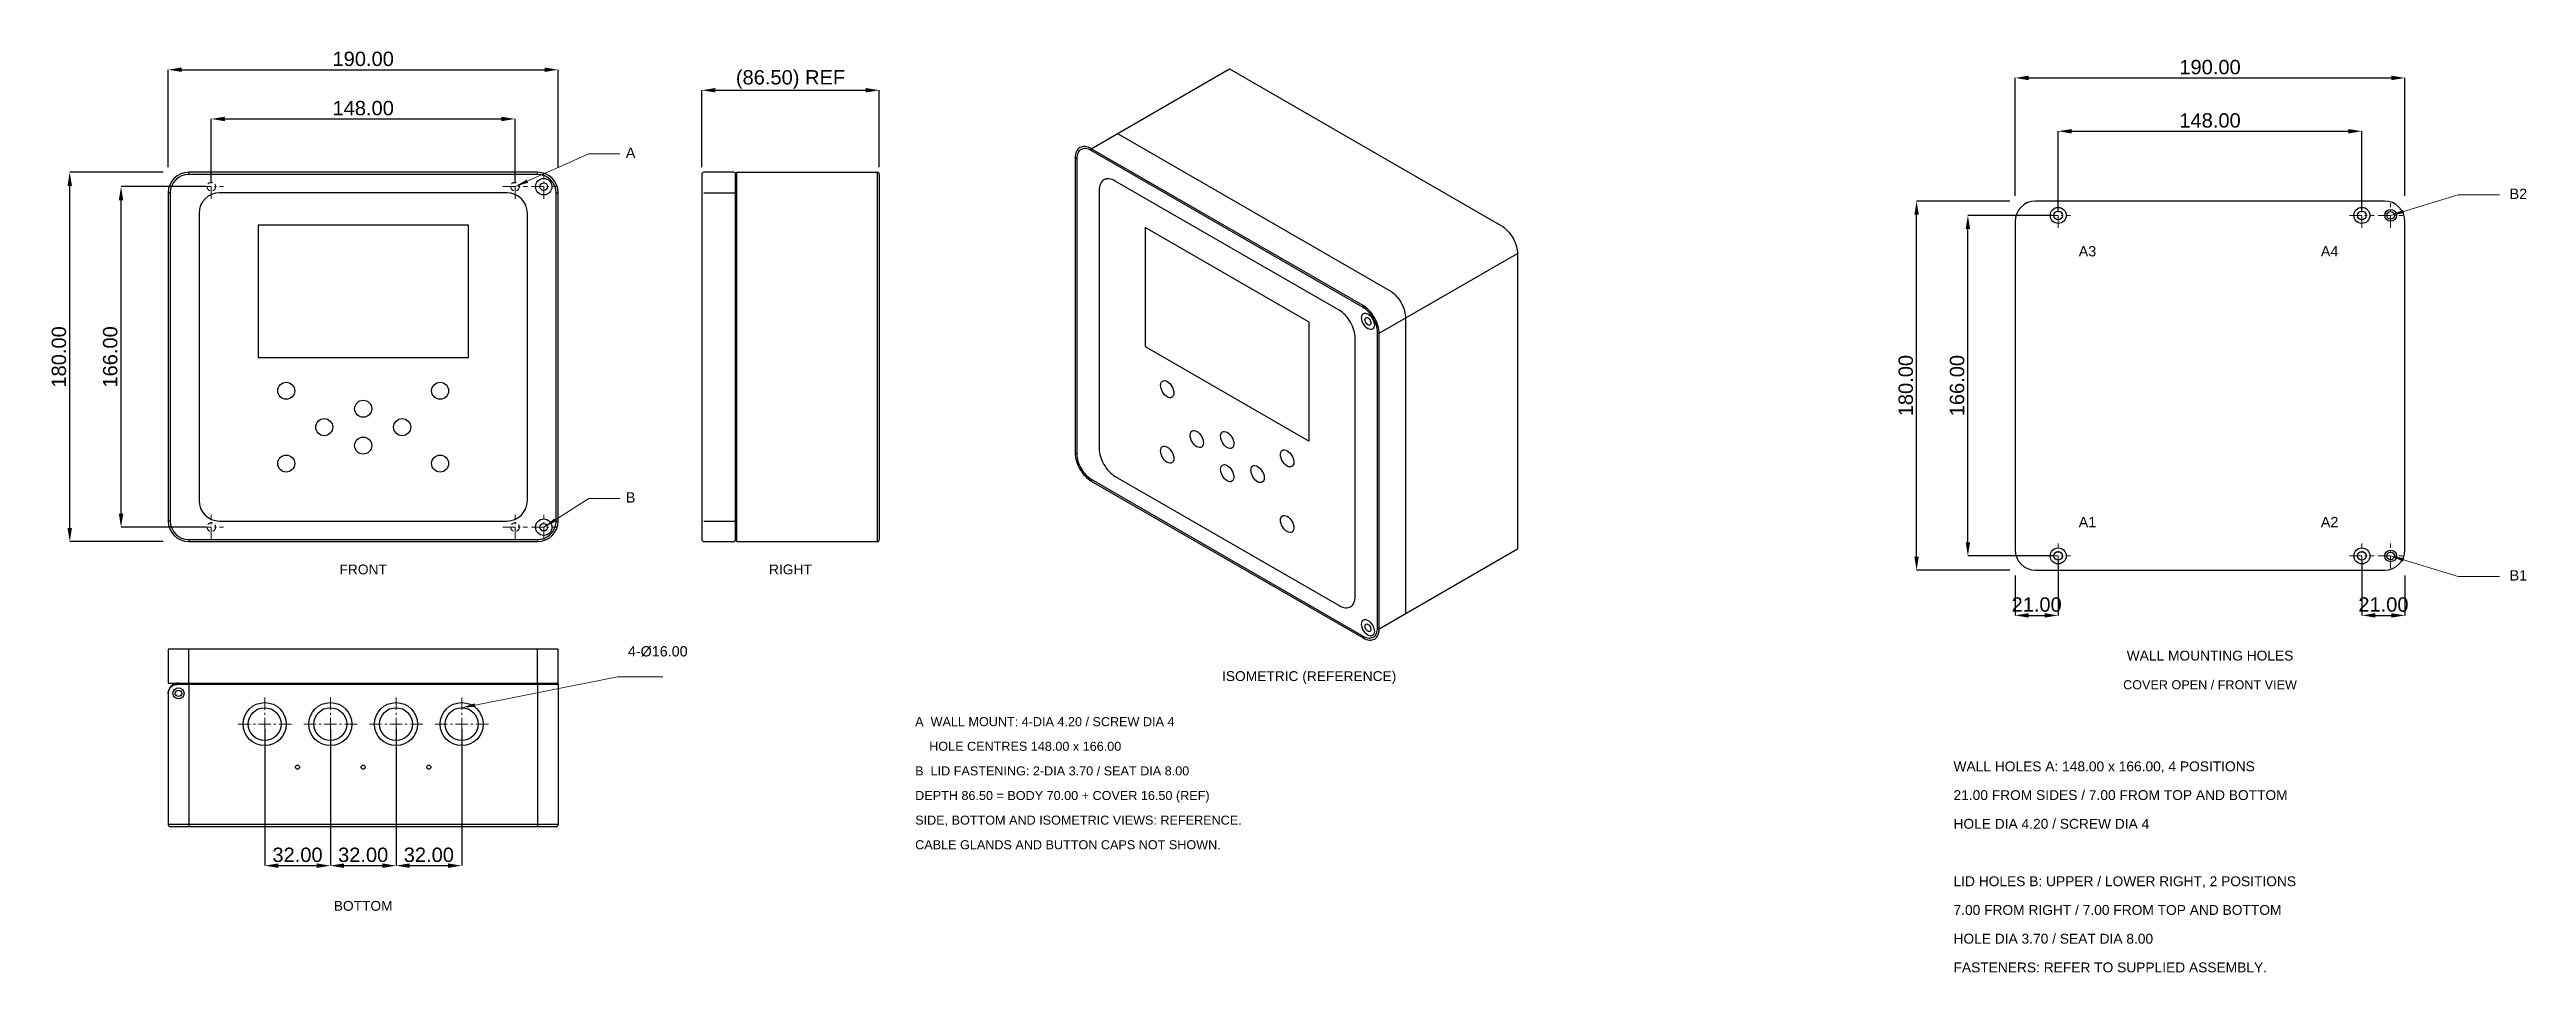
# Model space of a CAD drawing. Header units: millimetres. Extents: x 66 to 1698, y 104 to 554.
# Drawn here: x 66 to 1273, y 104 to 554 of the extents above; entities that cross this region are included whole.
import ezdxf
from ezdxf.enums import TextEntityAlignment as Align

# ---------------------------------------------------------------- set-up
doc = ezdxf.new("R2010")
doc.units = ezdxf.units.MM
doc.linetypes.add('WB_CENTER', pattern=[10, 6, -1.5, 1, -1.5])
doc.linetypes.add('WB_HIDDEN', pattern=[4, 2.5, -1.5])
for name, color, linetype, lineweight in [('CENTER', 7, 'WB_CENTER', 18), ('DETAIL', 7, 'Continuous', 25), ('DIM', 7, 'Continuous', 18), ('HIDDEN', 7, 'WB_HIDDEN', 18), ('ISO', 7, 'Continuous', 25), ('LID_HOLES', 7, 'Continuous', 25), ('OUTLINE', 7, 'Continuous', 25), ('TEXT', 7, 'Continuous', 0), ('WALL_HOLES', 7, 'Continuous', 25)]:
    doc.layers.add(name, color=color, linetype=linetype, lineweight=lineweight)
doc.styles.add('SLDTEXTSTYLE1', font='arial.ttf')
doc.styles.get("Standard").update_dxf_attribs({"font": 'arial.ttf'})
doc.styles.add('WB_CENTURY', font='arial.ttf')
doc.dimstyles.new('SLDDIMSTYLE0', dxfattribs={"dimtxt": 3.5, "dimasz": 3.302, "dimexe": 0, "dimexo": 0.625, "dimgap": 0.875, "dimtad": 1, "dimlfac": 2.5, "dimrnd": 1e-09, "dimzin": 4, "dimtxsty": 'SLDTEXTSTYLE1', "dimsah": 1, "dimcen": 2.5, "dimazin": 1, "dimtfac": 1, "dimtmove": 0, "dimatfit": 3, "dimfrac": 2, "dimtzin": 12, "dimarcsym": 0})

msp = doc.modelspace()

# ---------------------------------------------------------------- texts
at = {"layer": 'TEXT'}
for s, height, p in [('A', 5, (347, 501)), ('B2', 5, (1265, 481)), ('A3', 5, (1055, 453)), ('A4', 5, (1173, 453)), ('B', 5, (347, 333)), ('A1', 5, (1055, 321)), ('A2', 5, (1173, 321)), ('B1', 5, (1265, 295)), ('4-Ø16.00', 5, (348, 258)), ('A  WALL MOUNT: 4-DIA 4.20 / SCREW DIA 4', 4.4, (488, 224)), ('    HOLE CENTRES 148.00 x 166.00', 4.4, (488, 212)), ('WALL HOLES A: 148.00 x 166.00, 4 POSITIONS', 4.8, (994, 202)), ('B  LID FASTENING: 2-DIA 3.70 / SEAT DIA 8.00', 4.4, (488, 200)), ('DEPTH 86.50 = BODY 70.00 + COVER 16.50 (REF)', 4.4, (488, 188)), ('21.00 FROM SIDES / 7.00 FROM TOP AND BOTTOM', 4.8, (994, 188)), ('SIDE, BOTTOM AND ISOMETRIC VIEWS: REFERENCE.', 4.4, (488, 176)), ('HOLE DIA 4.20 / SCREW DIA 4', 4.8, (994, 174)), ('CABLE GLANDS AND BUTTON CAPS NOT SHOWN.', 4.4, (488, 164)), ('LID HOLES B: UPPER / LOWER RIGHT, 2 POSITIONS', 4.8, (994, 146)), ('7.00 FROM RIGHT / 7.00 FROM TOP AND BOTTOM', 4.8, (994, 132)), ('HOLE DIA 3.70 / SEAT DIA 8.00', 4.8, (994, 118)), ('FASTENERS: REFER TO SUPPLIED ASSEMBLY.', 4.8, (994, 104))]:
    msp.add_text(s, height=height, dxfattribs=at).set_placement(p)
for s, height, p in [('FRONT', 4.8, (219, 298)), ('RIGHT', 4.8, (427.2, 298)), ('WALL MOUNTING HOLES', 4.8, (1119, 256)), ('ISOMETRIC (REFERENCE)', 4.8, (680, 246)), ('COVER OPEN / FRONT VIEW', 4.4, (1119, 242)), ('BOTTOM', 4.8, (219, 134))]:
    msp.add_text(s, height=height, dxfattribs=at).set_placement(p, align=Align.CENTER)

# ---------------------------------------------------------------- dimensions: what is measured, and where the dimension line sits
at = {"layer": 'DIM'}
for base, p1, p2 in [((124, 544), (124, 494), (314, 494)), ((1024, 540), (1024, 480), (1214, 480)), ((145, 520), (145, 487), (293, 487)), ((1045, 514), (1045, 473), (1193, 473)), ((1024, 278), (1024, 300), (1045, 307)), ((1193, 278), (1193, 307), (1214, 300)), ((171, 156), (171, 225), (203, 225)), ((203, 156), (203, 225), (235, 225)), ((235, 156), (235, 225), (267, 225))]:
    msp.add_linear_dim(base=base, p1=p1, p2=p2, dimstyle='SLDDIMSTYLE0', override={"dimtxt": 7, "dimasz": 6.604, "dimexe": 0, "dimexo": 2.5, "dimgap": 1.75, "dimtad": 1, "dimdec": 2, "dimlfac": 1, "dimzin": 0, "dimdsep": 46, "dimtxsty": 'WB_CENTURY', "dimsah": 0, "dimtsz": 0, "dimclrd": 7, "dimclre": 7, "dimclrt": 7}, dxfattribs=at).render()
msp.add_linear_dim(base=(384, 534), p1=(384, 494), p2=(470.5, 494), text='(86.50) REF', dimstyle='SLDDIMSTYLE0', override={"dimtxt": 7, "dimasz": 6.604, "dimexe": 0, "dimexo": 2.5, "dimgap": 1.75, "dimtad": 1, "dimdec": 2, "dimlfac": 1, "dimzin": 0, "dimdsep": 46, "dimtxsty": 'WB_CENTURY', "dimsah": 0, "dimtsz": 0, "dimclrd": 7, "dimclre": 7, "dimclrt": 7}, dxfattribs=at).render()
for base, p1, p2 in [((76, 314), (124, 314), (124, 494)), ((101, 321), (145, 321), (145, 487)), ((976, 300), (1024, 300), (1024, 480)), ((1001, 307), (1045, 307), (1045, 473))]:
    msp.add_linear_dim(base=base, p1=p1, p2=p2, angle=90, dimstyle='SLDDIMSTYLE0', override={"dimtxt": 7, "dimasz": 6.604, "dimexe": 0, "dimexo": 2.5, "dimgap": 1.75, "dimtad": 1, "dimdec": 2, "dimlfac": 1, "dimzin": 0, "dimdsep": 46, "dimtxsty": 'WB_CENTURY', "dimsah": 0, "dimtsz": 0, "dimclrd": 7, "dimclre": 7, "dimclrt": 7}, dxfattribs=at).render()

# ---------------------------------------------------------------- linework, layer by layer
at = {"layer": 'CENTER'}
for p, q in [((139, 487), (151, 487)), ((145, 481), (145, 493)), ((287, 487), (299, 487)), ((293, 481), (293, 493)), ((301, 487), (313, 487)), ((307, 481), (307, 493)), ((1039, 473), (1051, 473)), ((1045, 467), (1045, 479)), ((1187, 473), (1199, 473)), ((1193, 467), (1193, 479)), ((1201, 473), (1213, 473)), ((1207, 467), (1207, 479)), ((145, 315), (145, 327)), ((293, 315), (293, 327)), ((307, 315), (307, 327)), ((139, 321), (151, 321)), ((287, 321), (299, 321)), ((301, 321), (313, 321)), ((1039, 307), (1051, 307)), ((1045, 301), (1045, 313)), ((1187, 307), (1199, 307)), ((1193, 301), (1193, 313)), ((1201, 307), (1213, 307)), ((1207, 301), (1207, 313)), ((171, 212), (171, 238)), ((203, 212), (203, 238)), ((235, 212), (235, 238)), ((267, 212), (267, 238)), ((158, 225), (184, 225)), ((190, 225), (216, 225)), ((222, 225), (248, 225)), ((254, 225), (280, 225))]:
    msp.add_line(p, q, dxfattribs=at)
at = {"layer": 'DETAIL'}
for p, q in [((124, 484), (124, 324)), ((125, 484), (124, 484)), ((125, 484), (125, 324)), ((134, 493), (134, 494)), ((304, 494), (134, 494)), ((304, 493), (134, 493)), ((289, 484), (149, 484)), ((304, 493), (304, 494)), ((313, 484), (314, 484)), ((313, 324), (313, 484)), ((314, 324), (314, 484)), ((385, 484), (400.5, 484)), ((400.5, 493.4), (401.1, 494)), ((400.5, 314.6), (400.5, 493.4)), ((401.1, 314), (401.1, 494)), ((401.1, 494), (469.5, 494)), ((469.5, 494), (469.5, 314)), ((470.5, 493), (470.5, 315)), ((139, 474), (139, 334)), ((299, 334), (299, 474)), ((167.75, 468.15), (167.75, 403.65)), ((270.25, 468.15), (167.75, 468.15)), ((270.25, 403.65), (270.25, 468.15)), ((167.75, 403.65), (270.25, 403.65)), ((125, 324), (124, 324)), ((134, 315), (304, 315)), ((134, 315), (134, 314)), ((134, 314), (304, 314)), ((149, 324), (289, 324)), ((304, 315), (304, 314)), ((313, 324), (314, 324)), ((385, 324), (400.5, 324)), ((400.5, 314.6), (401.1, 314)), ((401.1, 314), (469.5, 314)), ((134, 245), (134, 261.5)), ((304, 245), (304, 261.5)), ((129, 245), (128.681, 244.4)), ((128.681, 244.4), (314, 244.4)), ((129, 245), (313.4, 245)), ((134, 245), (134, 175)), ((304, 245), (304, 175)), ((313.4, 245), (314, 244.4)), ((314, 244.4), (314, 176)), ((124, 240), (124, 176)), ((314, 176), (124, 176)), ((313, 175), (125, 175))]:
    msp.add_line(p, q, dxfattribs=at)
for centre, radius in [((307, 487), 4), ((307, 487), 1.85), ((1045, 473), 3.9), ((1193, 473), 3.9), ((1207, 473), 2.85), ((181.5, 387.5), 4.15), ((256.5, 387.5), 4.15), ((219, 378.75), 4.15), ((200, 369.75), 4.15), ((219, 360.75), 4.15), ((238, 369.75), 4.15), ((181.5, 352), 4.15), ((256.5, 352), 4.15), ((307, 321), 4), ((307, 321), 1.85), ((1045, 307), 3.9), ((1193, 307), 3.9), ((1207, 307), 2.85), ((129, 240), 2.7), ((129, 240), 1.55), ((171, 225), 10.5), ((171, 225), 8), ((203, 225), 10.5), ((203, 225), 8), ((235, 225), 10.5), ((235, 225), 8), ((267, 225), 10.5), ((267, 225), 8), ((187, 204), 1), ((219, 204), 1), ((251, 204), 1)]:
    msp.add_circle(centre, radius, dxfattribs=at)
for centre, radius, start, end in [((134, 484), 10, 90, 180), ((134, 484), 9, 90, 180), ((149, 474), 10, 90, 180), ((289, 474), 10, 0, 90), ((304, 484), 10, 0, 90), ((304, 484), 9, 0, 90), ((469.5, 493), 1, 0, 90), ((149, 334), 10, 180, 270), ((289, 334), 10, 270, 0), ((134, 324), 10, 180, 270), ((134, 324), 9, 180, 270), ((304, 324), 10, 270, 0), ((304, 324), 9, 270, 0), ((469.5, 315), 1, 270, 0), ((129, 240), 5, 90, 180), ((125, 176), 1, 180, 270), ((313, 176), 1, 270, 0)]:
    msp.add_arc(centre, radius, start, end, dxfattribs=at)
msp.add_open_spline([(124, 240), (124, 240.331), (124.079, 240.98), (124.511, 242.152), (125.463, 243.347), (126.994, 244.208), (128.128, 244.4), (128.681, 244.4)], degree=3, knots=[0, 0, 0, 0, 0.1398619, 0.27293699, 0.5244545, 0.76625112, 1, 1, 1, 1], dxfattribs=at)
at = {"layer": 'DIM'}
for p, q in [((293, 487), (329, 503)), ((329, 503), (344, 503)), ((1207, 473), (1240, 483)), ((1240, 483), (1260, 483)), ((307, 321), (329, 335)), ((329, 335), (344, 335)), ((1207, 307), (1240, 297)), ((1240, 297), (1260, 297)), ((267, 233), (343, 248)), ((343, 248), (365, 248))]:
    msp.add_line(p, q, dxfattribs=at)
for points in [[(293, 487), (298.702, 490.431), (299.368, 488.933)], [(1207, 473), (1213.082, 475.7), (1213.558, 474.13)], [(307, 321), (312.131, 325.237), (313.012, 323.854)], [(1207, 307), (1213.558, 305.87), (1213.082, 304.3)], [(267, 233), (273.32, 235.083), (273.638, 233.474)]]:
    msp.add_solid(points, dxfattribs=at)
at = {"layer": 'HIDDEN'}
for centre in [(145, 487), (293, 487), (145, 321), (293, 321)]:
    msp.add_circle(centre, 2.1, dxfattribs=at)
at = {"layer": 'ISO'}
for points in [[(573.794, 505.5), (641.214, 544.425)], [(641.214, 544.425), (773.716, 467.925), (773.716, 467.925), (774.396, 467.499), (775.07, 467.007), (775.733, 466.454), (776.382, 465.843), (777.01, 465.18), (777.613, 464.469), (778.187, 463.716), (778.726, 462.927), (779.228, 462.107), (779.687, 461.263), (780.101, 460.401), (780.466, 459.528), (780.78, 458.65), (781.04, 457.775), (781.245, 456.908), (781.392, 456.056), (781.481, 455.227), (781.51, 454.425), (781.51, 310.425)], [(586.655, 512.925), (719.157, 436.425), (719.157, 436.425), (719.836, 435.999), (720.51, 435.507), (721.174, 434.954), (721.822, 434.343), (722.451, 433.68), (723.054, 432.969), (723.627, 432.216), (724.167, 431.427), (724.668, 430.607), (725.127, 429.763), (725.541, 428.901), (725.907, 428.028), (726.221, 427.15), (726.481, 426.275), (726.685, 425.408), (726.832, 424.556), (726.921, 423.727), (726.951, 422.925), (726.951, 278.925)], [(573.794, 505.5), (572.997, 505.914), (572.223, 506.224), (571.476, 506.434), (570.76, 506.544), (570.079, 506.559), (569.436, 506.479), (568.836, 506.307), (568.283, 506.046), (567.78, 505.697), (567.331, 505.263), (566.941, 504.747), (566.613, 504.15), (566.35, 503.474), (566.158, 502.722), (566.04, 501.897), (566, 501)], [(566, 501), (566, 357)], [(566.779, 500.55), (566, 501)], [(573.794, 504.6), (573.077, 504.972), (572.381, 505.252), (571.708, 505.44), (571.064, 505.54), (570.451, 505.553), (569.872, 505.481), (569.332, 505.327), (568.834, 505.091), (568.381, 504.778), (567.977, 504.387), (567.626, 503.922), (567.331, 503.385), (567.095, 502.777), (566.922, 502.1), (566.816, 501.357), (566.779, 500.55)], [(566.779, 500.55), (566.779, 356.55)], [(573.794, 504.6), (573.794, 505.5)], [(706.296, 429), (573.794, 505.5)], [(706.296, 428.1), (573.794, 504.6)], [(585.486, 489.75), (584.689, 490.164), (583.915, 490.474), (583.168, 490.684), (582.452, 490.794), (581.77, 490.809), (581.128, 490.729), (580.528, 490.557), (579.974, 490.296), (579.471, 489.947), (579.022, 489.513), (578.632, 488.997), (578.304, 488.4), (578.042, 487.724), (577.85, 486.972), (577.732, 486.147), (577.691, 485.25)], [(577.691, 485.25), (577.691, 359.25)], [(694.605, 426.75), (585.486, 489.75)], [(600.1, 467.047), (600.1, 408.998)], [(679.991, 420.922), (600.1, 467.047)], [(714.09, 415.5), (781.51, 454.425)], [(702.399, 413.25), (702.359, 414.193), (702.241, 415.155), (702.049, 416.129), (701.786, 417.107), (701.458, 418.083), (701.068, 419.051), (700.619, 420.002), (700.116, 420.932), (699.563, 421.832), (698.963, 422.697), (698.32, 423.519), (697.639, 424.291), (696.923, 425.007), (696.176, 425.66), (695.402, 426.243), (694.605, 426.75)], [(711.752, 419.55), (711.689, 418.861), (711.507, 418.29), (711.22, 417.845), (710.839, 417.532), (710.378, 417.358), (709.848, 417.332), (709.263, 417.46), (708.634, 417.75), (708.006, 418.186), (707.421, 418.734), (706.891, 419.371), (706.43, 420.077), (706.049, 420.83), (705.762, 421.607), (705.58, 422.388), (705.517, 423.15), (705.58, 423.839), (705.762, 424.41), (706.049, 424.855), (706.43, 425.168), (706.891, 425.342), (707.421, 425.368), (708.006, 425.24), (708.634, 424.95), (709.263, 424.514), (709.848, 423.966), (710.378, 423.329), (710.839, 422.623), (711.22, 421.87), (711.507, 421.093), (711.689, 420.312), (711.752, 419.55)], [(706.296, 428.1), (706.296, 429)], [(714.09, 415.5), (714.05, 416.443), (713.932, 417.405), (713.74, 418.379), (713.478, 419.357), (713.15, 420.333), (712.759, 421.301), (712.311, 422.252), (711.807, 423.182), (711.254, 424.082), (710.654, 424.947), (710.011, 425.769), (709.33, 426.541), (708.614, 427.257), (707.867, 427.91), (707.093, 428.493), (706.296, 429)], [(713.311, 415.95), (713.275, 416.799), (713.168, 417.665), (712.996, 418.541), (712.76, 419.421), (712.464, 420.3), (712.113, 421.17), (711.709, 422.027), (711.256, 422.864), (710.758, 423.674), (710.218, 424.452), (709.64, 425.192), (709.027, 425.887), (708.382, 426.531), (707.71, 427.119), (707.013, 427.644), (706.296, 428.1)], [(710.076, 420.518), (710.047, 420.199), (709.963, 419.935), (709.654, 419.584), (709.196, 419.492), (708.925, 419.551), (708.634, 419.685), (708.344, 419.887), (708.073, 420.14), (707.615, 420.761), (707.306, 421.469), (707.222, 421.83), (707.192, 422.183), (707.222, 422.501), (707.306, 422.765), (707.615, 423.116), (708.073, 423.208), (708.344, 423.149), (708.634, 423.015), (708.925, 422.813), (709.196, 422.56), (709.654, 421.939), (709.963, 421.231), (710.047, 420.87), (710.076, 420.518)], [(679.991, 362.873), (679.991, 420.922)], [(702.399, 287.25), (702.399, 413.25)], [(713.311, 415.95), (714.09, 415.5)], [(713.311, 271.95), (713.311, 415.95)], [(714.09, 271.5), (714.09, 415.5)], [(600.1, 408.998), (679.991, 362.873)], [(614.051, 386.407), (613.986, 385.693), (613.797, 385.1), (613.499, 384.638), (613.104, 384.313), (612.625, 384.134), (612.076, 384.107), (611.469, 384.24), (610.817, 384.54), (610.165, 384.992), (609.558, 385.56), (609.008, 386.222), (608.53, 386.954), (608.135, 387.735), (607.836, 388.542), (607.648, 389.352), (607.582, 390.142), (607.648, 390.857), (607.836, 391.45), (608.135, 391.912), (608.53, 392.237), (609.008, 392.416), (609.558, 392.443), (610.165, 392.31), (610.817, 392.01), (611.469, 391.558), (612.076, 390.99), (612.625, 390.328), (613.104, 389.596), (613.499, 388.815), (613.797, 388.008), (613.986, 387.198), (614.051, 386.407)], [(628.471, 362.107), (628.405, 361.393), (628.217, 360.8), (627.918, 360.338), (627.523, 360.013), (627.045, 359.834), (626.495, 359.807), (625.888, 359.94), (625.236, 360.24), (624.584, 360.692), (623.977, 361.26), (623.428, 361.922), (622.949, 362.654), (622.554, 363.435), (622.256, 364.242), (622.067, 365.052), (622.002, 365.843), (622.067, 366.557), (622.256, 367.15), (622.554, 367.612), (622.949, 367.937), (623.428, 368.116), (623.977, 368.143), (624.584, 368.01), (625.236, 367.71), (625.888, 367.258), (626.495, 366.69), (627.045, 366.028), (627.523, 365.296), (627.918, 364.515), (628.217, 363.708), (628.405, 362.898), (628.471, 362.107)], [(643.28, 361.658), (643.214, 360.943), (643.026, 360.35), (642.727, 359.888), (642.332, 359.563), (641.854, 359.384), (641.304, 359.357), (640.697, 359.49), (640.045, 359.79), (639.393, 360.242), (638.786, 360.81), (638.237, 361.472), (637.758, 362.204), (637.363, 362.985), (637.065, 363.792), (636.876, 364.602), (636.811, 365.393), (636.876, 366.107), (637.065, 366.7), (637.363, 367.162), (637.758, 367.487), (638.237, 367.666), (638.786, 367.693), (639.393, 367.56), (640.045, 367.26), (640.697, 366.808), (641.304, 366.24), (641.854, 365.578), (642.332, 364.846), (642.727, 364.065), (643.026, 363.258), (643.214, 362.448), (643.28, 361.658)], [(566.779, 356.55), (566, 357)], [(566, 357), (566.04, 356.057), (566.158, 355.095), (566.35, 354.121), (566.613, 353.143), (566.941, 352.167), (567.331, 351.199), (567.78, 350.248), (568.283, 349.318), (568.836, 348.418), (569.436, 347.553), (570.079, 346.731), (570.76, 345.959), (571.476, 345.243), (572.223, 344.59), (572.997, 344.007), (573.794, 343.5)], [(566.779, 356.55), (566.816, 355.701), (566.922, 354.835), (567.095, 353.959), (567.331, 353.079), (567.626, 352.2), (567.977, 351.33), (568.381, 350.473), (568.834, 349.636), (569.332, 348.826), (569.872, 348.048), (570.451, 347.308), (571.064, 346.613), (571.708, 345.969), (572.381, 345.381), (573.077, 344.856), (573.794, 344.4)], [(577.691, 359.25), (577.732, 358.307), (577.85, 357.345), (578.042, 356.371), (578.304, 355.393), (578.632, 354.417), (579.022, 353.449), (579.471, 352.498), (579.974, 351.568), (580.528, 350.668), (581.128, 349.803), (581.77, 348.981), (582.452, 348.209), (583.168, 347.493), (583.915, 346.84), (584.689, 346.257), (585.486, 345.75)], [(614.051, 354.458), (613.986, 353.743), (613.797, 353.15), (613.499, 352.688), (613.104, 352.363), (612.625, 352.184), (612.076, 352.157), (611.469, 352.29), (610.817, 352.59), (610.165, 353.042), (609.558, 353.61), (609.008, 354.272), (608.53, 355.004), (608.135, 355.785), (607.836, 356.592), (607.648, 357.402), (607.582, 358.193), (607.648, 358.907), (607.836, 359.5), (608.135, 359.962), (608.53, 360.287), (609.008, 360.466), (609.558, 360.493), (610.165, 360.36), (610.817, 360.06), (611.469, 359.608), (612.076, 359.04), (612.625, 358.378), (613.104, 357.646), (613.499, 356.865), (613.797, 356.058), (613.986, 355.248), (614.051, 354.458)], [(643.28, 345.457), (643.214, 344.743), (643.026, 344.15), (642.727, 343.688), (642.332, 343.363), (641.854, 343.184), (641.304, 343.157), (640.697, 343.29), (640.045, 343.59), (639.393, 344.042), (638.786, 344.61), (638.237, 345.272), (637.758, 346.004), (637.363, 346.785), (637.065, 347.592), (636.876, 348.402), (636.811, 349.192), (636.876, 349.907), (637.065, 350.5), (637.363, 350.962), (637.758, 351.287), (638.237, 351.466), (638.786, 351.493), (639.393, 351.36), (640.045, 351.06), (640.697, 350.608), (641.304, 350.04), (641.854, 349.378), (642.332, 348.646), (642.727, 347.865), (643.026, 347.058), (643.214, 346.248), (643.28, 345.457)], [(658.089, 345.008), (658.023, 344.293), (657.835, 343.7), (657.536, 343.238), (657.141, 342.913), (656.663, 342.734), (656.113, 342.707), (655.506, 342.84), (654.854, 343.14), (654.202, 343.592), (653.595, 344.16), (653.046, 344.822), (652.567, 345.554), (652.172, 346.335), (651.874, 347.142), (651.685, 347.952), (651.62, 348.743), (651.685, 349.457), (651.874, 350.05), (652.172, 350.512), (652.567, 350.837), (653.046, 351.016), (653.595, 351.043), (654.202, 350.91), (654.854, 350.61), (655.506, 350.158), (656.113, 349.59), (656.663, 348.928), (657.141, 348.196), (657.536, 347.415), (657.835, 346.608), (658.023, 345.798), (658.089, 345.008)], [(672.508, 352.657), (672.442, 351.943), (672.254, 351.35), (671.956, 350.888), (671.561, 350.563), (671.082, 350.384), (670.533, 350.357), (669.925, 350.49), (669.274, 350.79), (668.622, 351.242), (668.014, 351.81), (667.465, 352.472), (666.986, 353.204), (666.591, 353.985), (666.293, 354.792), (666.105, 355.602), (666.039, 356.392), (666.105, 357.107), (666.293, 357.7), (666.591, 358.162), (666.986, 358.487), (667.465, 358.666), (668.014, 358.693), (668.622, 358.56), (669.274, 358.26), (669.925, 357.808), (670.533, 357.24), (671.082, 356.578), (671.561, 355.846), (671.956, 355.065), (672.254, 354.258), (672.442, 353.448), (672.508, 352.657)], [(573.794, 344.4), (706.296, 267.9)], [(573.794, 344.4), (573.794, 343.5)], [(573.794, 343.5), (706.296, 267)], [(585.486, 345.75), (694.605, 282.75)], [(672.508, 320.708), (672.442, 319.993), (672.254, 319.4), (671.956, 318.938), (671.561, 318.613), (671.082, 318.434), (670.533, 318.407), (669.925, 318.54), (669.274, 318.84), (668.622, 319.292), (668.014, 319.86), (667.465, 320.522), (666.986, 321.254), (666.591, 322.035), (666.293, 322.842), (666.105, 323.652), (666.039, 324.443), (666.105, 325.157), (666.293, 325.75), (666.591, 326.212), (666.986, 326.537), (667.465, 326.716), (668.014, 326.743), (668.622, 326.61), (669.274, 326.31), (669.925, 325.858), (670.533, 325.29), (671.082, 324.628), (671.561, 323.896), (671.956, 323.115), (672.254, 322.308), (672.442, 321.498), (672.508, 320.708)], [(714.09, 271.5), (781.51, 310.425)], [(694.605, 282.75), (695.402, 282.336), (696.176, 282.026), (696.923, 281.816), (697.639, 281.706), (698.32, 281.691), (698.963, 281.771), (699.563, 281.943), (700.116, 282.204), (700.619, 282.553), (701.068, 282.987), (701.458, 283.503), (701.786, 284.1), (702.049, 284.776), (702.241, 285.528), (702.359, 286.353), (702.399, 287.25)], [(711.752, 270.15), (711.689, 269.461), (711.507, 268.89), (711.22, 268.445), (710.839, 268.132), (710.378, 267.958), (709.848, 267.932), (709.263, 268.06), (708.634, 268.35), (708.006, 268.786), (707.421, 269.334), (706.891, 269.971), (706.43, 270.677), (706.049, 271.43), (705.762, 272.207), (705.58, 272.988), (705.517, 273.75), (705.58, 274.439), (705.762, 275.01), (706.049, 275.455), (706.43, 275.768), (706.891, 275.942), (707.421, 275.968), (708.006, 275.84), (708.634, 275.55), (709.263, 275.114), (709.848, 274.566), (710.378, 273.929), (710.839, 273.223), (711.22, 272.47), (711.507, 271.693), (711.689, 270.912), (711.752, 270.15)], [(706.296, 267.9), (707.013, 267.528), (707.71, 267.248), (708.382, 267.06), (709.027, 266.96), (709.64, 266.947), (710.218, 267.019), (710.758, 267.173), (711.256, 267.409), (711.709, 267.722), (712.113, 268.113), (712.464, 268.578), (712.76, 269.115), (712.996, 269.723), (713.168, 270.4), (713.275, 271.143), (713.311, 271.95)], [(706.296, 267), (707.093, 266.586), (707.867, 266.276), (708.614, 266.066), (709.33, 265.956), (710.011, 265.941), (710.654, 266.021), (711.254, 266.193), (711.807, 266.454), (712.311, 266.803), (712.759, 267.237), (713.15, 267.753), (713.478, 268.35), (713.74, 269.026), (713.932, 269.778), (714.05, 270.603), (714.09, 271.5)], [(706.296, 267.9), (706.296, 267)], [(710.076, 271.117), (710.047, 270.799), (709.963, 270.535), (709.654, 270.184), (709.196, 270.092), (708.925, 270.151), (708.634, 270.285), (708.344, 270.487), (708.073, 270.74), (707.615, 271.361), (707.306, 272.069), (707.222, 272.43), (707.192, 272.783), (707.222, 273.101), (707.306, 273.365), (707.615, 273.716), (708.073, 273.808), (708.344, 273.749), (708.634, 273.615), (708.925, 273.413), (709.196, 273.16), (709.654, 272.539), (709.963, 271.831), (710.047, 271.47), (710.076, 271.117)], [(713.311, 271.95), (714.09, 271.5)]]:
    msp.add_lwpolyline(points, dxfattribs=at)
at = {"layer": 'LID_HOLES'}
for centre in [(1207, 473), (1207, 307)]:
    msp.add_circle(centre, 1.85, dxfattribs=at)
at = {"layer": 'OUTLINE'}
for points in [[(385, 314), (399.5, 314, 0.41421356), (400.5, 315), (400.5, 493, 0.41421356), (399.5, 494), (385, 494, 0.41421356), (384, 493), (384, 315, 0.41421356)], [(1034, 300), (1204, 300, 0.41421356), (1214, 310), (1214, 470, 0.41421356), (1204, 480), (1034, 480, 0.41421356), (1024, 470), (1024, 310, 0.41421356)]]:
    msp.add_lwpolyline(points, format="xyb", close=True, dxfattribs=at)
msp.add_lwpolyline([(124, 245), (314, 245), (314, 261.5), (124, 261.5)], close=True, dxfattribs=at)
at = {"layer": 'WALL_HOLES'}
for centre in [(1045, 473), (1193, 473), (1045, 307), (1193, 307)]:
    msp.add_circle(centre, 2.1, dxfattribs=at)

msp.set_redraw_order([(e.dxf.handle, doc.entitydb.next_handle()) for e in msp.query("TEXT MTEXT ATTDEF DIMENSION ARC_DIMENSION")])  # texts and dimensions are drawn at this point

doc.saveas('drawing.dxf')
